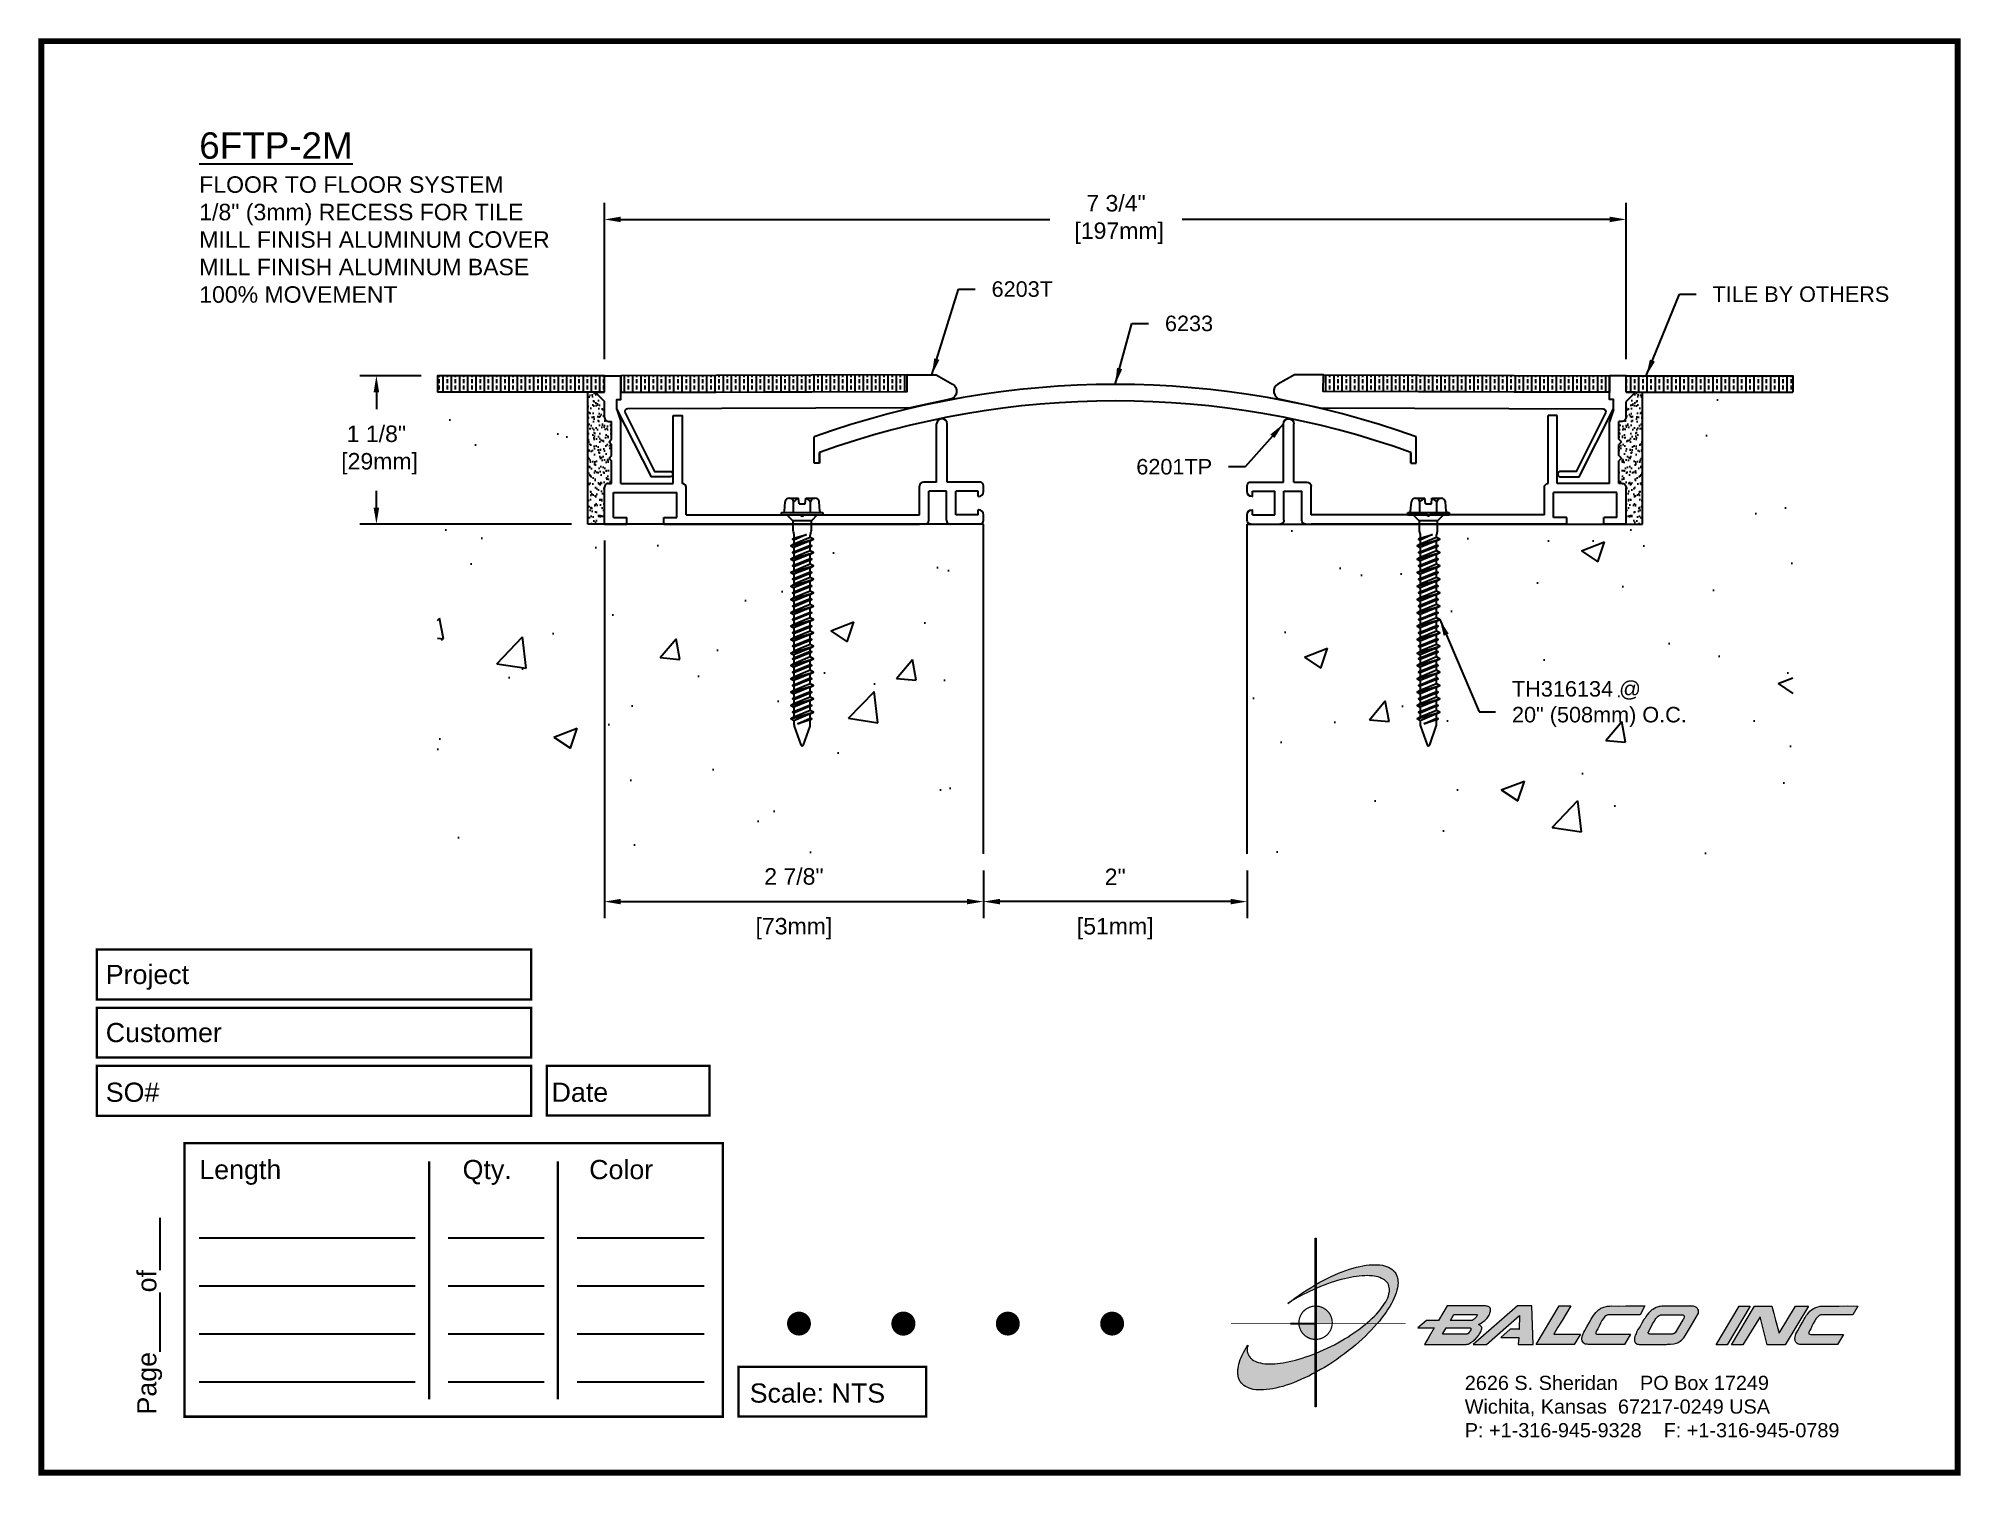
# Paper-space layout 'Layout1' of a CAD drawing. Header units: inches. Extents: x 0 to 10, y 0 to 7.5.
# The model-space entities are those that its viewports show. They can reach past a viewport. Long polylines and large blocks are cut down to what shows.
import ezdxf

# ---------------------------------------------------------------- set-up
doc = ezdxf.new("R2010")
doc.units = ezdxf.units.IN
doc.header["$MEASUREMENT"] = 0
for name, color, linetype in [('Anchors', 4, 'Continuous'), ('Border', 7, 'Continuous'), ('Conditions', 1, 'Continuous'), ('Dimensions', 3, 'Continuous'), ('Metals', 7, 'Continuous'), ('Text', 2, 'Continuous')]:
    doc.layers.add(name, color=color, linetype=linetype)
doc.styles.add('arial', font='arial.ttf')
doc.dimstyles.new('ARIAL', dxfattribs={"dimtxt": 0.125, "dimasz": 0.125, "dimexe": 0.125, "dimexo": 0.125, "dimgap": 0.125, "dimtad": 0, "dimtih": 1, "dimtoh": 1, "dimdec": 4, "dimzin": 0, "dimdsep": 46, "dimlunit": 4, "dimtxsty": 'arial', "dimcen": 0.125, "dimadec": 0, "dimazin": 0, "dimtfac": 1, "dimtdec": 4, "dimtofl": 0, "dimtmove": 0, "dimatfit": 3, "dimfxl": 0, "dimfrac": 2, "dimtolj": 1, "dimtzin": 0, "dimarcsym": 0})

psp = doc.layouts.get("Layout1")

# ---------------------------------------------------------------- texts
at = {"layer": 'Border', "style": 'arial'}
for s, p in [('Project', (0.336, 2.547)), ('Customer', (0.336, 2.244)), ('SO#', (0.336, 1.933)), ('Date', (2.661, 1.933)), ('Length', (0.824, 1.53)), ('Qty.', (2.197, 1.53)), ('Color', (2.857, 1.53)), ('Scale: NTS', (3.694, 0.365))]:
    psp.add_text(s, height=0.1, dxfattribs=at).set_placement(p)
psp.add_text('Page%%u        %%uof%%u       ', height=0.1, rotation=90, dxfattribs=at).set_placement((0.6, 0.303))
at = {"layer": 'Border', "insert": (7.423, 0.505), "char_height": 0.074, "width": 2.3438, "attachment_point": 1, "style": 'arial'}
psp.add_mtext('2626 S. Sheridan    PO Box 17249\\PWichita, Kansas  67217-0249 USA \\PP: +1-316-945-9328    F: +1-316-945-0789', dxfattribs=at)

msp = doc.modelspace()

# ---------------------------------------------------------------- texts
at = {"layer": 'Text', "insert": (22.76734, 14.63736), "char_height": 0.2, "width": 5.4375, "attachment_point": 1, "style": 'arial'}
msp.add_mtext('{\\L6FTP-2M\\P\\H0.625x;\\lFLOOR TO FLOOR SYSTEM\\P1/8" (3mm) RECESS FOR TILE\\PMILL FINISH ALUMINUM COVER\\PMILL FINISH ALUMINUM BASE\\P100% MOVEMENT }', dxfattribs=at)
at = {"layer": 'Text', "char_height": 0.1175, "style": 'arial'}
for s, insert, attachment_point in [('\\A1;6203T', (28.77723, 13.50803), 1), ('\\A1;TILE BY OTHERS', (34.24556, 13.46924), 1), ('\\A1;6233', (30.09228, 13.24762), 1), ('\\A1;6201TP', (30.44986, 12.04157), 9), ('TH316134 @\\P20" (508mm) O.C.', (32.72462, 10.30271), 4)]:
    msp.add_mtext(s, dxfattribs=dict(at, insert=insert, attachment_point=attachment_point))

# ---------------------------------------------------------------- blocks, each defined once
blk = doc.blocks.new('CADlogo')
h = blk.add_hatch(color=256)
h.paths.add_polyline_path([(0.918, 1.81), (0.909, 1.81), (0.909, 1.322), (0.918, 1.327)])
h.paths.add_polyline_path([(0.918, 1.285), (0.909, 1.281), (0.909, 1.1), (0.918, 1.1)])
h.paths.add_polyline_path([(0.918, 0.917), (0.909, 0.917), (0.909, 0.762), (0.909, 0.753), (0.91, 0.753), (0.918, 0.753)])
h.paths.add_polyline_path([(0.918, 1.091), (0.918, 1.1), (0.91, 1.1), (0.909, 1.1), (0.909, 0.917), (0.918, 0.917), (0.918, 0.919), (0.915, 0.919)])
h.paths.add_polyline_path([(0.918, 0.412), (0.909, 0.407), (0.909, 0.049), (0.918, 0.049)])
h.paths.add_polyline_path([(0.918, 0.753), (0.909, 0.753), (0.909, 0.606), (0.918, 0.609)])
h.paths.add_polyline_path([(0.918, 0.609), (0.909, 0.606), (0.909, 0.407), (0.918, 0.412)])
h.paths.add_polyline_path([(0.918, 1.327), (0.909, 1.322), (0.909, 1.281), (0.918, 1.285)])
h = blk.add_hatch(color=175)
h.paths.add_polyline_path([(0.574, 0.51), (0.543, 0.506), (0.514, 0.502), (0.487, 0.499), (0.459, 0.499), (0.432, 0.497), (0.406, 0.499), (0.382, 0.5), (0.36, 0.502), (0.338, 0.508), (0.318, 0.511), (0.298, 0.519), (0.282, 0.526), (0.265, 0.533), (0.252, 0.543), (0.24, 0.553), (0.234, 0.559), (0.229, 0.564), (0.22, 0.577), (0.212, 0.592), (0.205, 0.607), (0.203, 0.616), (0.201, 0.627), (0.199, 0.643), (0.201, 0.66), (0.201, 0.671), (0.205, 0.682), (0.207, 0.694), (0.19, 0.667), (0.176, 0.641), (0.161, 0.616), (0.148, 0.59), (0.137, 0.566), (0.128, 0.543), (0.119, 0.519), (0.113, 0.495), (0.108, 0.473), (0.104, 0.451), (0.103, 0.44), (0.103, 0.429), (0.101, 0.409), (0.103, 0.391), (0.104, 0.38), (0.106, 0.371), (0.11, 0.352), (0.115, 0.336), (0.124, 0.318), (0.13, 0.31), (0.135, 0.301), (0.143, 0.294), (0.15, 0.286), (0.165, 0.274), (0.181, 0.263), (0.199, 0.254), (0.22, 0.244), (0.242, 0.237), (0.263, 0.232), (0.289, 0.228), (0.315, 0.226), (0.342, 0.226), (0.371, 0.226), (0.402, 0.23), (0.434, 0.233), (0.467, 0.239), (0.499, 0.246), (0.534, 0.254), (0.571, 0.263), (0.606, 0.275), (0.644, 0.286), (0.682, 0.301), (0.721, 0.318), (0.759, 0.334), (0.799, 0.352), (0.841, 0.371), (0.882, 0.393), (0.909, 0.407), (0.909, 0.606), (0.884, 0.596), (0.847, 0.583), (0.81, 0.57), (0.774, 0.559), (0.739, 0.548), (0.704, 0.537), (0.671, 0.53), (0.638, 0.522), (0.606, 0.515)])
h.paths.add_polyline_path([(1.18, 0.738), (1.109, 0.698), (1.034, 0.661), (0.957, 0.627), (0.918, 0.609), (0.918, 0.412), (0.924, 0.414), (0.964, 0.438), (1.006, 0.462), (1.05, 0.489), (1.092, 0.517), (1.134, 0.544), (1.174, 0.574), (1.215, 0.603), (1.253, 0.634), (1.291, 0.663), (1.328, 0.694), (1.365, 0.725), (1.399, 0.757), (1.432, 0.788), (1.463, 0.819), (1.494, 0.85), (1.524, 0.883), (1.554, 0.917), (1.44, 0.917), (1.429, 0.908), (1.401, 0.886), (1.374, 0.864), (1.343, 0.842), (1.312, 0.822), (1.28, 0.8), (1.248, 0.778), (1.215, 0.758)])
h.paths.add_polyline_path([(1.769, 1.382), (1.767, 1.393), (1.763, 1.404), (1.758, 1.422), (1.749, 1.441), (1.743, 1.45), (1.738, 1.457), (1.73, 1.464), (1.725, 1.472), (1.709, 1.485), (1.692, 1.496), (1.674, 1.506), (1.654, 1.514), (1.632, 1.521), (1.61, 1.527), (1.584, 1.53), (1.559, 1.532), (1.531, 1.532), (1.502, 1.532), (1.471, 1.53), (1.44, 1.527), (1.407, 1.521), (1.374, 1.514), (1.339, 1.505), (1.304, 1.496), (1.268, 1.485), (1.229, 1.472), (1.191, 1.457), (1.152, 1.442), (1.114, 1.426), (1.074, 1.408), (1.034, 1.388), (0.991, 1.367), (0.951, 1.346), (0.918, 1.327), (0.918, 1.285), (0.926, 1.289), (0.964, 1.305), (1.001, 1.32), (1.037, 1.333), (1.074, 1.346), (1.109, 1.356), (1.143, 1.367), (1.178, 1.378), (1.213, 1.386), (1.246, 1.393), (1.277, 1.4), (1.31, 1.406), (1.339, 1.41), (1.368, 1.413), (1.398, 1.417), (1.425, 1.417), (1.452, 1.419), (1.476, 1.417), (1.502, 1.415), (1.524, 1.413), (1.546, 1.408), (1.566, 1.404), (1.584, 1.397), (1.602, 1.389), (1.617, 1.382), (1.632, 1.373), (1.644, 1.362), (1.65, 1.356), (1.655, 1.351), (1.665, 1.338), (1.672, 1.325), (1.677, 1.309), (1.681, 1.294), (1.683, 1.278), (1.683, 1.261), (1.683, 1.252), (1.681, 1.243), (1.677, 1.225), (1.672, 1.207), (1.665, 1.186), (1.655, 1.166), (1.644, 1.146), (1.632, 1.126), (1.619, 1.106), (1.602, 1.084), (1.586, 1.062), (1.568, 1.04), (1.548, 1.018), (1.527, 0.996), (1.504, 0.974), (1.48, 0.952), (1.456, 0.93), (1.44, 0.917), (1.554, 0.917), (1.579, 0.945), (1.602, 0.976), (1.626, 1.007), (1.648, 1.038), (1.668, 1.067), (1.687, 1.097), (1.703, 1.128), (1.719, 1.155), (1.732, 1.185), (1.743, 1.212), (1.752, 1.239), (1.758, 1.252), (1.762, 1.265), (1.767, 1.291), (1.771, 1.314), (1.771, 1.327), (1.773, 1.338), (1.771, 1.362), (1.771, 1.373)])
h.paths.add_polyline_path([(0.867, 1.296), (0.825, 1.271), (0.781, 1.243), (0.741, 1.214), (0.701, 1.186), (0.66, 1.157), (0.622, 1.128), (0.675, 1.161), (0.732, 1.194), (0.79, 1.225), (0.82, 1.239), (0.851, 1.254), (0.909, 1.281), (0.909, 1.322)])
h = blk.add_hatch(color=256)
h.paths.add_polyline_path([(1.074, 0.991), (1.07, 1.001), (1.065, 1.011), (1.059, 1.021), (1.053, 1.03), (1.046, 1.038), (1.039, 1.047), (1.031, 1.054), (1.022, 1.062), (1.014, 1.068), (1.004, 1.074), (0.995, 1.08), (0.985, 1.085), (0.975, 1.089), (0.964, 1.093), (0.954, 1.096), (0.943, 1.098), (0.932, 1.099), (0.921, 1.1), (0.918, 1.1), (0.918, 0.917), (0.94, 0.917), (1.086, 0.917), (1.087, 0.927), (1.086, 0.938), (1.085, 0.949), (1.083, 0.96), (1.081, 0.97), (1.078, 0.981)])
h.paths.add_polyline_path([(0.909, 0.917), (0.739, 0.917), (0.74, 0.91), (0.741, 0.899), (0.743, 0.888), (0.746, 0.878), (0.75, 0.867), (0.754, 0.857), (0.758, 0.847), (0.764, 0.837), (0.77, 0.828), (0.776, 0.819), (0.783, 0.811), (0.791, 0.803), (0.799, 0.795), (0.808, 0.788), (0.817, 0.782), (0.826, 0.776), (0.836, 0.771), (0.846, 0.766), (0.856, 0.762), (0.867, 0.759), (0.877, 0.757), (0.888, 0.755), (0.899, 0.753), (0.909, 0.753)])
h.paths.add_polyline_path([(0.918, 1.1), (0.91, 1.1), (0.909, 1.1), (0.909, 0.917), (0.918, 0.917)])
h = blk.add_hatch(color=256)
h.paths.add_polyline_path([(2.148, 0.874), (2.098, 0.784), (2.049, 0.7), (2.484, 0.7), (2.491, 0.702), (2.501, 0.703), (2.508, 0.705), (2.512, 0.707), (2.517, 0.711), (2.532, 0.72), (2.546, 0.729), (2.554, 0.735), (2.563, 0.74), (2.572, 0.747), (2.581, 0.757), (2.59, 0.768), (2.599, 0.777), (2.616, 0.799), (2.623, 0.811), (2.63, 0.822), (2.636, 0.833), (2.641, 0.844), (2.645, 0.855), (2.647, 0.864), (2.647, 0.879), (2.645, 0.883), (2.641, 0.886), (2.638, 0.892), (2.629, 0.899), (2.619, 0.905), (2.612, 0.91), (2.64, 0.921), (2.658, 0.936), (2.669, 0.943), (2.678, 0.95), (2.694, 0.967), (2.702, 0.976), (2.709, 0.985), (2.716, 0.994), (2.722, 1.005), (2.727, 1.014), (2.731, 1.025), (2.735, 1.038), (2.736, 1.049), (2.738, 1.062), (2.738, 1.073), (2.733, 1.082), (2.727, 1.088), (2.72, 1.093), (2.713, 1.097), (2.704, 1.099), (2.694, 1.1), (2.685, 1.102), (2.674, 1.102), (2.285, 1.102), (2.195, 0.952), (2.069, 0.952), (1.981, 0.874)])
h.paths.add_polyline_path([(2.274, 0.874), (2.53, 0.874), (2.534, 0.865), (2.532, 0.852), (2.524, 0.841), (2.515, 0.828), (2.505, 0.815), (2.493, 0.81), (2.49, 0.808), (2.235, 0.808)], flags=16)
h.paths.add_polyline_path([(2.321, 0.952), (2.356, 1.014), (2.587, 1.014), (2.592, 1.014), (2.597, 1.014), (2.597, 1.003), (2.59, 0.991), (2.583, 0.98), (2.569, 0.966), (2.555, 0.958), (2.546, 0.952), (2.535, 0.952)], flags=16)
h.paths.add_polyline_path([(3.04, 1.002), (3.036, 0.859), (2.941, 0.859), (2.844, 0.773), (3.031, 0.773), (3.027, 0.7), (3.181, 0.7), (3.168, 1.102), (3.02, 1.102), (2.557, 0.7), (2.694, 0.7)])
h.paths.add_polyline_path([(3.214, 0.7), (3.611, 0.7), (3.675, 0.808), (3.397, 0.808), (3.441, 0.881), (3.483, 0.952), (3.574, 1.102), (3.454, 1.102)])
h.paths.add_polyline_path([(3.788, 0.965), (3.766, 0.927), (3.743, 0.885), (3.721, 0.846), (3.71, 0.83), (3.702, 0.811), (3.697, 0.795), (3.693, 0.778), (3.691, 0.769), (3.691, 0.76), (3.691, 0.749), (3.693, 0.74), (3.7, 0.727), (3.708, 0.716), (3.711, 0.714), (3.724, 0.705), (3.733, 0.702), (3.744, 0.702), (3.757, 0.7), (3.774, 0.7), (4.134, 0.7), (4.196, 0.808), (3.854, 0.808), (3.841, 0.808), (3.833, 0.816), (3.836, 0.826), (3.843, 0.841), (3.856, 0.864), (3.869, 0.892), (3.883, 0.921), (3.898, 0.949), (3.914, 0.972), (3.924, 0.983), (3.931, 0.992), (3.943, 1.002), (3.954, 1.008), (3.969, 1.011), (4.297, 1.011), (4.346, 1.102), (4.238, 1.102), (4.15, 1.102), (4.075, 1.1), (3.997, 1.102), (3.982, 1.1), (3.968, 1.1), (3.955, 1.099), (3.942, 1.097), (3.92, 1.089), (3.9, 1.082), (3.889, 1.078), (3.88, 1.073), (3.863, 1.062), (3.849, 1.049), (3.834, 1.035), (3.821, 1.018), (3.81, 1.002), (3.799, 0.983)])
h.paths.add_polyline_path([(4.509, 1.097), (4.496, 1.095), (4.485, 1.093), (4.476, 1.089), (4.465, 1.086), (4.447, 1.077), (4.43, 1.066), (4.421, 1.06), (4.414, 1.055), (4.399, 1.04), (4.386, 1.025), (4.372, 1.011), (4.361, 0.994), (4.35, 0.976), (4.337, 0.96), (4.317, 0.923), (4.297, 0.888), (4.275, 0.855), (4.26, 0.828), (4.255, 0.813), (4.247, 0.799), (4.244, 0.784), (4.242, 0.777), (4.24, 0.769), (4.238, 0.753), (4.238, 0.735), (4.246, 0.722), (4.251, 0.714), (4.253, 0.713), (4.257, 0.711), (4.262, 0.705), (4.269, 0.703), (4.278, 0.702), (4.289, 0.7), (4.564, 0.7), (4.571, 0.7), (4.584, 0.702), (4.613, 0.703), (4.648, 0.707), (4.664, 0.709), (4.677, 0.713), (4.686, 0.716), (4.694, 0.722), (4.705, 0.727), (4.717, 0.735), (4.73, 0.744), (4.741, 0.755), (4.752, 0.769), (4.781, 0.815), (4.833, 0.903), (4.906, 1.025), (4.908, 1.035), (4.908, 1.046), (4.906, 1.051), (4.906, 1.057), (4.9, 1.069), (4.893, 1.08), (4.889, 1.082), (4.888, 1.086), (4.88, 1.089), (4.873, 1.093), (4.866, 1.097), (4.856, 1.1), (4.846, 1.1), (4.844, 1.1), (4.73, 1.1), (4.626, 1.1), (4.58, 1.1), (4.542, 1.099), (4.524, 1.099)])
h.paths.add_polyline_path([(4.527, 1.011), (4.54, 1.011), (4.745, 1.011), (4.752, 1.003), (4.758, 0.998), (4.758, 0.985), (4.756, 0.98), (4.754, 0.974), (4.749, 0.965), (4.743, 0.956), (4.734, 0.941), (4.663, 0.821), (4.648, 0.812), (4.639, 0.81), (4.633, 0.808), (4.622, 0.808), (4.61, 0.808), (4.416, 0.808), (4.398, 0.808), (4.39, 0.813), (4.387, 0.813), (4.385, 0.819), (4.378, 0.825), (4.385, 0.832), (4.408, 0.877), (4.428, 0.914), (4.447, 0.945), (4.454, 0.96), (4.461, 0.971), (4.474, 0.986), (4.487, 0.996), (4.496, 1.002), (4.508, 1.009), (4.516, 1.009)], flags=16)
h.paths.add_polyline_path([(5.089, 0.698), (5.206, 0.698), (5.445, 1.1), (5.33, 1.099)])
h.paths.add_polyline_path([(5.489, 1.099), (5.252, 0.698), (5.37, 0.698), (5.548, 0.987), (5.621, 0.698), (5.811, 0.698), (6.055, 1.099), (5.919, 1.1), (5.749, 0.817), (5.709, 0.954), (5.691, 1.024), (5.672, 1.099)])
h.paths.add_polyline_path([(6.086, 1.06), (6.069, 1.047), (6.056, 1.035), (6.044, 1.018), (6.031, 1.002), (6.02, 0.983), (6.009, 0.965), (5.987, 0.925), (5.965, 0.885), (5.941, 0.846), (5.932, 0.828), (5.923, 0.811), (5.917, 0.795), (5.914, 0.778), (5.912, 0.769), (5.912, 0.758), (5.914, 0.749), (5.916, 0.738), (5.921, 0.725), (5.928, 0.716), (5.936, 0.709), (5.945, 0.705), (5.954, 0.702), (5.965, 0.7), (5.98, 0.7), (5.994, 0.7), (6.355, 0.7), (6.419, 0.806), (6.073, 0.806), (6.056, 0.811), (6.056, 0.821), (6.056, 0.826), (6.064, 0.841), (6.077, 0.864), (6.089, 0.892), (6.104, 0.919), (6.119, 0.947), (6.135, 0.972), (6.144, 0.983), (6.153, 0.992), (6.163, 1), (6.166, 1.003), (6.172, 1.005), (6.178, 1.008), (6.19, 1.011), (6.517, 1.011), (6.569, 1.1), (6.459, 1.102), (6.373, 1.1), (6.296, 1.1), (6.217, 1.1), (6.203, 1.1), (6.19, 1.099), (6.175, 1.099), (6.164, 1.095), (6.141, 1.089), (6.12, 1.082), (6.111, 1.077), (6.102, 1.073)])
blk.add_hatch(color=256).paths.add_polyline_path([(0.918, 0.609), (0.909, 0.606), (0.909, 0.407), (0.918, 0.412)])
for q in [(0.65, 0.917), (0.909, 0.648)]:
    blk.add_line((0.909, 0.917), q)
at = {"color": 7, "lineweight": 0}
for points in [[(0.909, 1.81), (0.918, 1.81), (0.918, 0.049), (0.909, 0.049), (0.909, 1.81)], [(2.738, 1.073), (2.733, 1.082), (2.727, 1.088), (2.72, 1.093), (2.713, 1.097), (2.704, 1.099), (2.694, 1.1), (2.685, 1.102), (2.674, 1.102), (2.285, 1.102), (2.195, 0.952), (2.069, 0.952), (1.981, 0.874), (2.148, 0.874), (2.098, 0.784), (2.049, 0.7), (2.484, 0.7), (2.491, 0.702), (2.501, 0.703), (2.508, 0.705), (2.512, 0.707), (2.517, 0.711), (2.532, 0.72), (2.546, 0.729), (2.554, 0.735), (2.563, 0.74), (2.572, 0.747), (2.581, 0.757), (2.59, 0.768), (2.599, 0.777), (2.616, 0.799), (2.623, 0.811), (2.63, 0.822), (2.636, 0.833), (2.641, 0.844), (2.645, 0.855), (2.647, 0.864), (2.647, 0.874), (2.647, 0.879), (2.645, 0.883), (2.641, 0.886), (2.638, 0.892), (2.629, 0.899), (2.619, 0.905), (2.612, 0.91), (2.64, 0.921), (2.658, 0.936), (2.669, 0.943), (2.678, 0.95), (2.694, 0.967), (2.702, 0.976), (2.709, 0.985), (2.716, 0.994), (2.722, 1.005), (2.727, 1.014), (2.731, 1.025), (2.735, 1.038), (2.736, 1.049), (2.738, 1.062), (2.738, 1.073), (2.738, 1.073)], [(2.587, 0.985), (2.583, 0.98), (2.572, 0.969), (2.565, 0.963), (2.555, 0.958), (2.546, 0.952), (2.535, 0.952), (2.321, 0.952), (2.356, 1.014), (2.587, 1.014), (2.592, 1.014), (2.594, 1.014), (2.596, 1.013), (2.597, 1.011), (2.597, 1.005), (2.596, 1), (2.59, 0.991), (2.587, 0.985), (2.587, 0.985)], [(3.027, 0.7), (3.181, 0.7), (3.168, 1.102), (3.02, 1.102), (2.557, 0.7), (2.694, 0.7), (3.04, 1.002), (3.036, 0.859), (3.038, 0.859), (2.941, 0.859), (2.844, 0.773), (3.031, 0.773), (3.027, 0.7), (3.027, 0.7)], [(3.214, 0.7), (3.454, 1.102), (3.574, 1.102), (3.483, 0.952), (3.441, 0.881), (3.397, 0.808), (3.675, 0.808), (3.611, 0.7), (3.214, 0.7), (3.214, 0.7)], [(3.969, 1.011), (3.96, 1.009), (3.955, 1.007), (3.949, 1.005), (3.946, 1.003), (3.94, 1), (3.931, 0.992), (3.924, 0.983), (3.914, 0.972), (3.898, 0.949), (3.883, 0.921), (3.869, 0.892), (3.856, 0.864), (3.843, 0.841), (3.836, 0.826), (3.834, 0.821), (3.834, 0.817), (3.836, 0.813), (3.839, 0.81), (3.847, 0.808), (3.854, 0.808), (4.196, 0.808), (4.134, 0.7), (3.774, 0.7), (3.757, 0.7), (3.744, 0.702), (3.733, 0.702), (3.724, 0.705), (3.715, 0.711), (3.711, 0.713), (3.708, 0.716), (3.7, 0.727), (3.693, 0.74), (3.691, 0.749), (3.691, 0.76), (3.691, 0.769), (3.693, 0.778), (3.697, 0.795), (3.702, 0.811), (3.71, 0.83), (3.721, 0.846), (3.743, 0.885), (3.766, 0.927), (3.788, 0.965), (3.799, 0.983), (3.81, 1.002), (3.821, 1.018), (3.834, 1.035), (3.849, 1.049), (3.863, 1.062), (3.88, 1.073), (3.889, 1.078), (3.9, 1.082), (3.92, 1.089), (3.942, 1.097), (3.955, 1.099), (3.968, 1.1), (3.982, 1.1), (3.997, 1.102), (4.075, 1.1), (4.15, 1.102), (4.238, 1.102), (4.346, 1.102), (4.297, 1.011), (3.969, 1.011), (3.969, 1.011)], [(4.846, 1.1), (4.844, 1.1), (4.73, 1.1), (4.626, 1.1), (4.58, 1.1), (4.542, 1.099), (4.524, 1.099), (4.509, 1.097), (4.496, 1.095), (4.485, 1.093), (4.476, 1.089), (4.465, 1.086), (4.447, 1.077), (4.43, 1.066), (4.421, 1.06), (4.414, 1.055), (4.399, 1.04), (4.386, 1.025), (4.372, 1.011), (4.361, 0.994), (4.35, 0.976), (4.337, 0.96), (4.317, 0.923), (4.297, 0.888), (4.275, 0.855), (4.26, 0.828), (4.255, 0.813), (4.247, 0.799), (4.244, 0.784), (4.242, 0.777), (4.24, 0.769), (4.238, 0.753), (4.238, 0.735), (4.246, 0.722), (4.251, 0.714), (4.253, 0.713), (4.257, 0.711), (4.262, 0.705), (4.269, 0.703), (4.278, 0.702), (4.289, 0.7), (4.564, 0.7), (4.571, 0.7), (4.584, 0.702), (4.613, 0.703), (4.648, 0.707), (4.664, 0.709), (4.677, 0.713), (4.686, 0.716), (4.694, 0.722), (4.705, 0.727), (4.717, 0.735), (4.73, 0.744), (4.741, 0.755), (4.752, 0.769), (4.781, 0.815), (4.833, 0.903), (4.906, 1.025), (4.908, 1.035), (4.908, 1.046), (4.906, 1.051), (4.906, 1.057), (4.9, 1.069), (4.897, 1.075), (4.893, 1.08), (4.889, 1.082), (4.888, 1.086), (4.88, 1.089), (4.873, 1.093), (4.866, 1.097), (4.856, 1.1), (4.846, 1.1), (4.846, 1.1)], [(4.734, 0.941), (4.663, 0.821), (4.653, 0.815), (4.646, 0.811), (4.639, 0.81), (4.633, 0.808), (4.622, 0.808), (4.61, 0.808), (4.416, 0.808), (4.403, 0.808), (4.396, 0.81), (4.39, 0.813), (4.388, 0.813), (4.386, 0.815), (4.385, 0.819), (4.383, 0.821), (4.383, 0.826), (4.383, 0.83), (4.385, 0.832), (4.408, 0.877), (4.428, 0.914), (4.447, 0.945), (4.454, 0.96), (4.461, 0.971), (4.471, 0.982), (4.478, 0.989), (4.487, 0.996), (4.496, 1.002), (4.505, 1.007), (4.511, 1.009), (4.516, 1.009), (4.527, 1.011), (4.54, 1.011), (4.743, 1.011), (4.749, 1.007), (4.752, 1.003), (4.756, 1), (4.758, 0.994), (4.758, 0.985), (4.756, 0.98), (4.754, 0.974), (4.749, 0.965), (4.743, 0.956), (4.734, 0.941), (4.734, 0.941)], [(5.089, 0.698), (5.33, 1.099), (5.445, 1.1), (5.206, 0.698), (5.091, 0.698), (5.089, 0.698), (5.089, 0.698)], [(5.811, 0.698), (5.621, 0.698), (5.548, 0.987), (5.37, 0.698), (5.252, 0.698), (5.489, 1.099), (5.672, 1.099), (5.691, 1.024), (5.709, 0.954), (5.749, 0.817), (5.919, 1.1), (6.055, 1.099), (5.811, 0.698), (5.811, 0.698)], [(6.19, 1.011), (6.181, 1.009), (6.175, 1.007), (6.172, 1.005), (6.166, 1.003), (6.163, 1), (6.153, 0.992), (6.144, 0.983), (6.135, 0.972), (6.119, 0.947), (6.104, 0.919), (6.089, 0.892), (6.077, 0.864), (6.064, 0.841), (6.056, 0.826), (6.056, 0.821), (6.056, 0.815), (6.058, 0.811), (6.062, 0.81), (6.067, 0.808), (6.077, 0.806), (6.419, 0.806), (6.355, 0.7), (5.994, 0.7), (5.98, 0.7), (5.965, 0.7), (5.954, 0.702), (5.945, 0.705), (5.936, 0.709), (5.932, 0.713), (5.928, 0.716), (5.921, 0.725), (5.916, 0.738), (5.914, 0.749), (5.912, 0.758), (5.912, 0.769), (5.914, 0.778), (5.917, 0.795), (5.923, 0.811), (5.932, 0.828), (5.941, 0.846), (5.965, 0.885), (5.987, 0.925), (6.009, 0.965), (6.02, 0.983), (6.031, 1.002), (6.044, 1.018), (6.056, 1.035), (6.069, 1.047), (6.086, 1.06), (6.102, 1.073), (6.111, 1.077), (6.12, 1.082), (6.141, 1.089), (6.164, 1.095), (6.175, 1.099), (6.19, 1.099), (6.203, 1.1), (6.217, 1.1), (6.296, 1.1), (6.373, 1.1), (6.459, 1.102), (6.569, 1.1), (6.517, 1.011), (6.19, 1.011), (6.19, 1.011)], [(2.484, 0.808), (2.235, 0.808), (2.274, 0.874), (2.524, 0.874), (2.53, 0.872), (2.532, 0.87), (2.533, 0.866), (2.533, 0.863), (2.532, 0.852), (2.524, 0.841), (2.515, 0.828), (2.506, 0.817), (2.501, 0.813), (2.493, 0.81), (2.49, 0.808), (2.486, 0.808), (2.484, 0.808), (2.484, 0.808)]]:
    blk.add_lwpolyline(points, dxfattribs=at)
at = {"color": 175, "lineweight": 0}
blk.add_lwpolyline([(1.758, 1.422), (1.763, 1.404), (1.767, 1.393), (1.769, 1.382), (1.771, 1.373), (1.771, 1.362), (1.773, 1.338), (1.771, 1.327), (1.771, 1.314), (1.767, 1.291), (1.762, 1.265), (1.758, 1.252), (1.752, 1.239), (1.743, 1.212), (1.732, 1.185), (1.719, 1.155), (1.703, 1.128), (1.687, 1.097), (1.668, 1.067), (1.648, 1.038), (1.626, 1.007), (1.602, 0.976), (1.579, 0.945), (1.551, 0.914), (1.524, 0.883), (1.494, 0.85), (1.463, 0.819), (1.432, 0.788), (1.399, 0.757), (1.365, 0.725), (1.328, 0.694), (1.291, 0.663), (1.253, 0.634), (1.215, 0.603), (1.174, 0.574), (1.134, 0.544), (1.092, 0.517), (1.05, 0.489), (1.006, 0.462), (0.964, 0.438), (0.924, 0.414), (0.882, 0.393), (0.841, 0.371), (0.799, 0.352), (0.759, 0.334), (0.721, 0.318), (0.682, 0.301), (0.644, 0.286), (0.606, 0.275), (0.571, 0.263), (0.534, 0.254), (0.499, 0.246), (0.467, 0.239), (0.434, 0.233), (0.402, 0.23), (0.371, 0.226), (0.342, 0.226), (0.315, 0.226), (0.289, 0.228), (0.263, 0.232), (0.242, 0.237), (0.22, 0.244), (0.199, 0.254), (0.181, 0.263), (0.165, 0.274), (0.15, 0.286), (0.143, 0.294), (0.135, 0.301), (0.13, 0.31), (0.124, 0.318), (0.115, 0.336), (0.11, 0.352), (0.106, 0.371), (0.104, 0.38), (0.103, 0.391), (0.101, 0.409), (0.103, 0.429), (0.103, 0.44), (0.104, 0.451), (0.108, 0.473), (0.113, 0.495), (0.119, 0.519), (0.128, 0.543), (0.137, 0.566), (0.148, 0.59), (0.161, 0.616), (0.176, 0.641), (0.19, 0.667), (0.207, 0.694), (0.205, 0.682), (0.201, 0.671), (0.201, 0.66), (0.199, 0.649), (0.199, 0.638), (0.201, 0.627), (0.203, 0.616), (0.205, 0.607), (0.212, 0.592), (0.22, 0.577), (0.229, 0.564), (0.234, 0.559), (0.24, 0.553), (0.252, 0.543), (0.265, 0.533), (0.282, 0.526), (0.298, 0.519), (0.318, 0.511), (0.338, 0.508), (0.36, 0.502), (0.382, 0.5), (0.406, 0.499), (0.432, 0.497), (0.459, 0.499), (0.487, 0.499), (0.514, 0.502), (0.543, 0.506), (0.574, 0.51), (0.606, 0.515), (0.638, 0.522), (0.671, 0.53), (0.704, 0.537), (0.739, 0.548), (0.774, 0.559), (0.81, 0.57), (0.847, 0.583), (0.884, 0.596), (0.92, 0.61), (0.957, 0.627), (1.034, 0.661), (1.109, 0.698), (1.18, 0.738), (1.215, 0.758), (1.248, 0.778), (1.28, 0.8), (1.312, 0.822), (1.343, 0.842), (1.374, 0.864), (1.401, 0.886), (1.429, 0.908), (1.456, 0.93), (1.48, 0.952), (1.504, 0.974), (1.527, 0.996), (1.548, 1.018), (1.568, 1.04), (1.586, 1.062), (1.602, 1.084), (1.619, 1.106), (1.632, 1.126), (1.644, 1.146), (1.655, 1.166), (1.665, 1.186), (1.672, 1.207), (1.677, 1.225), (1.681, 1.243), (1.683, 1.252), (1.683, 1.261), (1.683, 1.278), (1.681, 1.294), (1.677, 1.309), (1.672, 1.325), (1.665, 1.338), (1.655, 1.351), (1.65, 1.356), (1.644, 1.362), (1.632, 1.373), (1.617, 1.382), (1.602, 1.389), (1.584, 1.397), (1.566, 1.404), (1.546, 1.408), (1.524, 1.413), (1.502, 1.415), (1.476, 1.417), (1.452, 1.419), (1.425, 1.417), (1.398, 1.417), (1.368, 1.413), (1.339, 1.41), (1.31, 1.406), (1.277, 1.4), (1.246, 1.393), (1.213, 1.386), (1.178, 1.378), (1.143, 1.367), (1.109, 1.356), (1.074, 1.346), (1.037, 1.333), (1.001, 1.32), (0.964, 1.305), (0.926, 1.289), (0.851, 1.254), (0.82, 1.239), (0.79, 1.225), (0.732, 1.194), (0.675, 1.161), (0.622, 1.128), (0.66, 1.157), (0.701, 1.186), (0.741, 1.214), (0.781, 1.243), (0.825, 1.271), (0.867, 1.296), (0.909, 1.322), (0.951, 1.346), (0.991, 1.367), (1.034, 1.388), (1.074, 1.408), (1.114, 1.426), (1.152, 1.442), (1.191, 1.457), (1.229, 1.472), (1.268, 1.485), (1.304, 1.496), (1.339, 1.505), (1.374, 1.514), (1.407, 1.521), (1.44, 1.527), (1.471, 1.53), (1.502, 1.532), (1.531, 1.532), (1.559, 1.532), (1.584, 1.53), (1.61, 1.527), (1.632, 1.521), (1.654, 1.514), (1.674, 1.506), (1.692, 1.496), (1.709, 1.485), (1.725, 1.472), (1.73, 1.464), (1.738, 1.457), (1.743, 1.45), (1.749, 1.441), (1.758, 1.422), (1.758, 1.422)], dxfattribs=at)
at = {"color": 7, "lineweight": 0, "const_width": 0.0128}
blk.add_lwpolyline([(1.087, 0.927), (1.086, 0.938), (1.085, 0.949), (1.083, 0.96), (1.081, 0.97), (1.078, 0.981), (1.074, 0.991), (1.07, 1.001), (1.065, 1.011), (1.059, 1.021), (1.053, 1.03), (1.046, 1.038), (1.039, 1.047), (1.031, 1.054), (1.022, 1.062), (1.014, 1.068), (1.004, 1.074), (0.995, 1.08), (0.985, 1.085), (0.975, 1.089), (0.964, 1.093), (0.954, 1.096), (0.943, 1.098), (0.932, 1.099), (0.921, 1.1), (0.91, 1.1), (0.899, 1.1), (0.888, 1.099), (0.877, 1.097), (0.867, 1.094), (0.856, 1.091), (0.846, 1.087), (0.836, 1.082), (0.826, 1.077), (0.817, 1.071), (0.808, 1.065), (0.799, 1.058), (0.791, 1.05), (0.783, 1.043), (0.776, 1.034), (0.77, 1.025), (0.764, 1.016), (0.758, 1.006), (0.754, 0.996), (0.75, 0.986), (0.746, 0.976), (0.743, 0.965), (0.741, 0.954), (0.74, 0.943), (0.739, 0.932), (0.739, 0.921), (0.74, 0.91), (0.741, 0.899), (0.743, 0.888), (0.746, 0.878), (0.75, 0.867), (0.754, 0.857), (0.758, 0.847), (0.764, 0.837), (0.77, 0.828), (0.776, 0.819), (0.783, 0.811), (0.791, 0.803), (0.799, 0.795), (0.808, 0.788), (0.817, 0.782), (0.826, 0.776), (0.836, 0.771), (0.846, 0.766), (0.856, 0.762), (0.867, 0.759), (0.877, 0.757), (0.888, 0.755), (0.899, 0.753), (0.91, 0.753), (0.921, 0.753), (0.932, 0.754), (0.943, 0.756), (0.954, 0.758), (0.964, 0.761), (0.975, 0.764), (0.985, 0.769), (0.995, 0.773), (1.004, 0.779), (1.014, 0.785), (1.022, 0.792), (1.031, 0.799), (1.039, 0.807), (1.046, 0.815), (1.053, 0.824), (1.059, 0.833), (1.065, 0.842), (1.07, 0.852), (1.074, 0.862), (1.078, 0.872), (1.081, 0.883), (1.083, 0.894), (1.085, 0.905), (1.086, 0.916), (1.087, 0.927)], dxfattribs=at)
at = {"color": 7, "lineweight": 0}
blk.add_lwpolyline([(1.853, 0.917, 0.0091, 0.0091, 0), (0.029, 0.917, 0.00366, 0.00366, 0), (0.029, 0.917, 0.00366, 0.00366, 0)], format="xyseb", dxfattribs=at)
blk = doc.blocks.new('ACADlogo')
blk.add_blockref('CADlogo', (-0.011, 7.152))
blk = doc.blocks.new('6233')
for p, q in [((10.342, 10.801), (10.342, 11)), ((14.908, 10.801), (14.908, 11)), ((10.382, 10.801), (10.342, 10.801)), ((10.382, 10.801), (10.382, 10.881)), ((10.382, 10.881), (10.382, 10.801)), ((14.868, 10.801), (14.868, 10.881)), ((14.868, 10.881), (14.868, 10.801)), ((14.868, 10.801), (14.908, 10.801))]:
    blk.add_line(p, q)
for radius, start, end in [(6.75, 70.2314, 109.7686), (6.625, 70.2105, 109.7895)]:
    blk.add_arc((12.625, 4.647), radius, start, end)
blk = doc.blocks.new('6201TP')
for p, q in [((8.171, 7.616), (8.296, 7.616)), ((8.171, 7.491), (8.171, 7.616)), ((8.296, 7.436), (8.296, 7.616)), ((8.101, 7.491), (8.171, 7.491)), ((8.101, 7.491), (8.171, 7.421)), ((8.266, 7.361), (8.266, 7.436)), ((8.266, 7.436), (8.296, 7.436)), ((8.171, 7.302), (8.171, 7.421)), ((8.266, 7.361), (8.296, 7.271)), ((8.693, 7.316), (8.763, 7.316)), ((8.693, 6.801), (8.693, 7.316)), ((8.763, 6.801), (8.763, 7.316)), ((8.202, 7.271), (8.226, 7.271)), ((8.226, 7.136), (8.226, 7.271)), ((8.296, 6.801), (8.296, 7.271)), ((10.691, 6.811), (10.691, 7.251)), ((10.771, 6.811), (10.771, 7.251)), ((8.206, 7.116), (8.226, 7.136)), ((8.206, 7.116), (8.226, 7.096)), ((8.206, 6.991), (8.226, 7.011)), ((8.226, 7.011), (8.226, 7.096)), ((8.206, 6.991), (8.226, 6.971)), ((8.226, 6.801), (8.226, 6.971)), ((8.171, 6.491), (8.171, 6.77)), ((8.202, 6.801), (8.226, 6.801)), ((8.241, 6.731), (8.721, 6.731)), ((8.241, 6.541), (8.241, 6.731)), ((8.296, 6.801), (8.693, 6.801)), ((8.721, 6.541), (8.721, 6.731)), ((8.791, 6.561), (8.791, 6.77)), ((10.561, 6.561), (10.561, 6.78)), ((10.691, 6.811), (10.592, 6.811)), ((10.631, 6.522), (10.631, 6.741)), ((10.766, 6.741), (10.631, 6.741)), ((10.766, 6.522), (10.766, 6.741)), ((11.016, 6.811), (10.771, 6.811)), ((11.006, 6.741), (10.836, 6.741)), ((10.836, 6.561), (10.836, 6.741)), ((11.006, 6.701), (11.006, 6.741)), ((11.046, 6.739), (11.046, 6.781)), ((8.791, 6.561), (9.661, 6.561)), ((9.681, 6.561), (10.561, 6.561)), ((11.006, 6.561), (10.836, 6.561)), ((11.008, 6.701), (11.006, 6.701)), ((11.008, 6.601), (11.006, 6.601)), ((11.006, 6.561), (11.006, 6.601)), ((11.046, 6.521), (11.046, 6.563)), ((8.171, 6.491), (8.341, 6.491)), ((8.241, 6.541), (8.341, 6.541)), ((8.341, 6.491), (8.341, 6.541)), ((8.621, 6.491), (8.621, 6.541)), ((8.621, 6.541), (8.721, 6.541)), ((8.621, 6.491), (8.791, 6.491)), ((8.791, 6.491), (10.561, 6.491)), ((10.6, 6.491), (10.561, 6.491)), ((11.016, 6.491), (10.797, 6.491))]:
    blk.add_line(p, q)
for centre, radius, start, end in [((8.202, 7.302), 0.031, 180, 270), ((10.731, 7.251), 0.04, 0, 180), ((8.202, 6.77), 0.031, 90, 180), ((8.76, 6.77), 0.031, 0, 84.4725), ((10.592, 6.78), 0.031, 90, 180), ((11.008, 6.739), 0.038, 270, 0), ((11.016, 6.781), 0.03, 0, 90), ((9.671, 6.561), 0.01, 180, 360), ((11.008, 6.563), 0.038, 360, 90), ((10.6, 6.522), 0.031, 270, 0), ((10.797, 6.522), 0.031, 180, 270), ((11.016, 6.521), 0.03, 270, 360)]:
    blk.add_arc(centre, radius, start, end)
blk = doc.blocks.new('*D5')
at = {"layer": 'Defpoints', "color": 0}
for p in [(28.715, 9.167), (30.715, 9.167), (28.715, 8.805)]:
    blk.add_point(p, dxfattribs=at)
at = {"layer": 'Dimensions', "color": 0, "lineweight": -2}
for p, q in [((28.715, 9.042), (28.715, 8.68)), ((30.715, 9.042), (30.715, 8.68)), ((30.59, 8.805), (28.84, 8.805))]:
    blk.add_line(p, q, dxfattribs=at)
at = {"layer": 'Dimensions', "color": 0}
for points in [[(28.84, 8.826), (28.84, 8.784), (28.715, 8.805)], [(30.59, 8.826), (30.59, 8.784), (30.715, 8.805)]]:
    blk.add_solid(points, dxfattribs=at)
at = {"layer": 'Dimensions', "color": 0, "char_height": 0.125, "attachment_point": 5, "style": 'arial'}
for s, insert in [('\\A1;2"', (29.715, 8.993)), ('\\A1;[51mm]', (29.715, 8.6))]:
    blk.add_mtext(s, dxfattribs=dict(at, insert=insert))
blk = doc.blocks.new('*D6')
at = {"layer": 'Defpoints', "color": 0}
for p in [(25.84, 11.667), (28.715, 9.167), (28.715, 8.805)]:
    blk.add_point(p, dxfattribs=at)
at = {"layer": 'Dimensions', "color": 0, "lineweight": -2}
for p, q in [((25.84, 11.542), (25.84, 8.68)), ((28.715, 9.042), (28.715, 8.68)), ((25.965, 8.805), (28.59, 8.805))]:
    blk.add_line(p, q, dxfattribs=at)
at = {"layer": 'Dimensions', "color": 0}
for points in [[(25.965, 8.826), (25.965, 8.784), (25.84, 8.805)], [(28.59, 8.826), (28.59, 8.784), (28.715, 8.805)]]:
    blk.add_solid(points, dxfattribs=at)
at = {"layer": 'Dimensions', "color": 0, "char_height": 0.125, "attachment_point": 5, "style": 'arial'}
for s, insert in [('\\A1;2 7/8"', (27.278, 8.995)), ('\\A1;[73mm]', (27.278, 8.6))]:
    blk.add_mtext(s, dxfattribs=dict(at, insert=insert))
blk = doc.blocks.new('*D7')
at = {"layer": 'Defpoints', "color": 0}
for p in [(24.111, 12.792), (24.575, 12.792), (25.715, 11.667)]:
    blk.add_point(p, dxfattribs=at)
at = {"layer": 'Dimensions', "color": 0, "lineweight": -2}
for p, q in [((24.45, 12.792), (23.986, 12.792)), ((24.111, 12.667), (24.111, 12.539)), ((24.111, 11.792), (24.111, 11.919)), ((25.59, 11.667), (23.986, 11.667))]:
    blk.add_line(p, q, dxfattribs=at)
at = {"layer": 'Dimensions', "color": 0}
for points in [[(24.09, 12.667), (24.132, 12.667), (24.111, 12.792)], [(24.09, 11.792), (24.132, 11.792), (24.111, 11.667)]]:
    blk.add_solid(points, dxfattribs=at)
at = {"layer": 'Dimensions', "color": 0, "insert": (24.111, 12.229), "char_height": 0.125, "attachment_point": 5, "style": 'arial'}
blk.add_mtext('\\A1;1 1/8"\\P [29mm]', dxfattribs=at)
blk = doc.blocks.new('*D8')
at = {"layer": 'Defpoints', "color": 0}
for p in [(25.84, 13.977), (25.84, 12.792), (33.59, 12.792)]:
    blk.add_point(p, dxfattribs=at)
at = {"layer": 'Dimensions', "color": 0, "lineweight": -2}
for p, q in [((25.84, 12.917), (25.84, 14.102)), ((33.59, 12.917), (33.59, 14.102)), ((25.965, 13.977), (29.22, 13.977)), ((33.465, 13.977), (30.223, 13.977))]:
    blk.add_line(p, q, dxfattribs=at)
at = {"layer": 'Dimensions', "color": 0}
for points in [[(25.965, 13.998), (25.965, 13.956), (25.84, 13.977)], [(33.465, 13.998), (33.465, 13.956), (33.59, 13.977)]]:
    blk.add_solid(points, dxfattribs=at)
at = {"layer": 'Dimensions', "color": 0, "insert": (29.721, 13.977), "char_height": 0.125, "attachment_point": 5, "style": 'arial'}
blk.add_mtext('\\A1;7 3/4"\\P [197mm]', dxfattribs=at)
blk = doc.blocks.new('6203T')
blk.add_lwpolyline([(0.402, -0.546, -0.414214), (0.422, -0.566, -0.414214), (0.402, -0.586), (0.259, -0.586), (0, -0.07), (0, 0), (0.03, 0), (0.03, 0.055), (2.202, 0.055), (2.202, 0.18), (2.422, 0.18), (2.546, 0.109, -0.687281), (2.528, -0.006), (2.225, -0.07), (0.08, -0.07, 0.571547), (0.062, -0.1), (0.282, -0.546)], format="xyb", close=True)
blk = doc.blocks.new('TH316134')
for p, q in [((-0.157, 0.019), (0.157, 0.019)), ((-0.157, 0), (-0.157, 0.019)), ((-0.157, 0), (0.157, 0)), ((-0.135, 0.029), (-0.129, 0.1)), ((-0.115, 0), (-0.07, -0.045)), ((-0.097, 0.127), (-0.027, 0.127)), ((-0.065, 0.019), (-0.065, 0.1)), ((-0.023, 0.083), (-0.027, 0.127)), ((-0.023, 0.083), (0.023, 0.083)), ((0.023, 0.083), (0.027, 0.127)), ((0.027, 0.127), (0.097, 0.127)), ((0.064, 0.019), (0.064, 0.1)), ((0.115, 0), (0.07, -0.045)), ((0.135, 0.029), (0.129, 0.1)), ((0.157, 0.019), (0.157, 0)), ((-0.086, -0.234), (0.086, -0.184)), ((-0.086, -0.336), (0.086, -0.285)), ((-0.074, -0.184), (0.032, -0.147)), ((-0.074, -0.285), (0.074, -0.234)), ((0.032, -0.147), (-0.062, -0.19)), ((-0.062, -0.177), (0.032, -0.147)), ((0.062, -0.171), (-0.062, -0.221)), ((0.062, -0.197), (-0.062, -0.247)), ((-0.062, -0.279), (0.062, -0.228)), ((0.062, -0.241), (-0.062, -0.291)), ((0.062, -0.272), (-0.062, -0.323)), ((-0.086, -0.437), (0.086, -0.387)), ((-0.074, -0.387), (0.074, -0.336)), ((0.062, -0.298), (-0.062, -0.349)), ((-0.062, -0.381), (0.062, -0.33)), ((0.062, -0.342), (-0.062, -0.393)), ((0.062, -0.374), (-0.062, -0.425)), ((0.062, -0.4), (-0.062, -0.45)), ((-0.062, -0.482), (0.062, -0.431)), ((-0.086, -0.539), (0.086, -0.488)), ((-0.074, -0.488), (0.074, -0.437)), ((-0.074, -0.59), (0.074, -0.539)), ((0.062, -0.444), (-0.062, -0.494)), ((0.062, -0.475), (-0.062, -0.526)), ((0.062, -0.501), (-0.062, -0.552)), ((-0.062, -0.584), (0.062, -0.533)), ((0.062, -0.545), (-0.062, -0.596)), ((0.062, -0.577), (-0.062, -0.628)), ((-0.086, -0.641), (0.086, -0.59)), ((-0.086, -0.742), (0.086, -0.691)), ((-0.074, -0.691), (0.074, -0.641)), ((0.062, -0.603), (-0.062, -0.654)), ((-0.062, -0.685), (0.062, -0.634)), ((0.062, -0.647), (-0.062, -0.698)), ((0.062, -0.678), (-0.062, -0.729)), ((0.062, -0.704), (-0.062, -0.755)), ((-0.086, -0.844), (0.086, -0.793)), ((-0.074, -0.793), (0.074, -0.742)), ((-0.074, -0.895), (0.074, -0.844)), ((-0.062, -0.787), (0.062, -0.736)), ((0.062, -0.748), (-0.062, -0.799)), ((0.062, -0.78), (-0.062, -0.831)), ((0.062, -0.806), (-0.062, -0.857)), ((-0.062, -0.888), (0.062, -0.838)), ((0.062, -0.85), (-0.062, -0.901)), ((-0.086, -0.945), (0.086, -0.895)), ((-0.086, -1.047), (0.086, -0.996)), ((-0.074, -0.996), (0.074, -0.945)), ((0.062, -0.882), (-0.062, -0.932)), ((0.062, -0.907), (-0.062, -0.958)), ((-0.062, -0.99), (0.062, -0.939)), ((0.062, -0.951), (-0.062, -1.002)), ((0.062, -0.983), (-0.062, -1.034)), ((0.062, -1.009), (-0.062, -1.06)), ((-0.086, -1.141), (0.086, -1.09)), ((-0.074, -1.09), (0.074, -1.039)), ((-0.074, -1.191), (0.074, -1.141)), ((-0.062, -1.084), (0.062, -1.033)), ((0.062, -1.045), (-0.062, -1.096)), ((0.062, -1.077), (-0.062, -1.128)), ((0.062, -1.103), (-0.062, -1.154)), ((-0.062, -1.185), (0.062, -1.134)), ((0.062, -1.147), (-0.062, -1.198)), ((-0.086, -1.242), (0.086, -1.191)), ((-0.086, -1.344), (0.086, -1.293)), ((-0.074, -1.293), (0.074, -1.242)), ((0.062, -1.178), (-0.062, -1.229)), ((0.062, -1.204), (-0.062, -1.255)), ((-0.062, -1.287), (0.062, -1.236)), ((0.062, -1.248), (-0.062, -1.299)), ((0.062, -1.28), (-0.062, -1.331)), ((0.062, -1.306), (-0.062, -1.357)), ((-0.086, -1.445), (0.086, -1.395)), ((-0.074, -1.395), (0.074, -1.344)), ((-0.074, -1.496), (0.074, -1.445)), ((-0.062, -1.388), (0.062, -1.338)), ((0.062, -1.35), (-0.062, -1.401)), ((0.062, -1.382), (-0.062, -1.432)), ((0.062, -1.407), (-0.062, -1.458)), ((-0.062, -1.49), (0.062, -1.439)), ((0.062, -1.451), (-0.062, -1.502)), ((-0.086, -1.547), (0.086, -1.496)), ((0.062, -1.483), (-0.062, -1.534)), ((0.062, -1.509), (-0.062, -1.56)), ((-0.034, -1.584), (0.062, -1.541)), ((-0.034, -1.584), (0.074, -1.547)), ((0.062, -1.553), (-0.034, -1.584))]:
    blk.add_line(p, q)
blk.add_lwpolyline([(0.07, -0.045), (-0.07, -0.045), (-0.07, -0.112, 0.052126), (-0.069, -0.122), (-0.063, -0.148, -0.052126), (-0.062, -0.157), (-0.062, -0.177), (-0.074, -0.184), (-0.062, -0.19), (-0.062, -0.221), (-0.086, -0.234), (-0.062, -0.247), (-0.062, -0.279), (-0.074, -0.285), (-0.062, -0.291), (-0.062, -0.323), (-0.086, -0.336), (-0.062, -0.349), (-0.062, -0.381), (-0.074, -0.387), (-0.062, -0.393), (-0.062, -0.425), (-0.086, -0.437), (-0.062, -0.45), (-0.062, -0.482), (-0.074, -0.488), (-0.062, -0.494), (-0.062, -0.526), (-0.086, -0.539), (-0.062, -0.552), (-0.062, -0.584), (-0.074, -0.59), (-0.062, -0.596), (-0.062, -0.628), (-0.086, -0.641), (-0.062, -0.654), (-0.062, -0.685), (-0.074, -0.691), (-0.062, -0.698), (-0.062, -0.729), (-0.086, -0.742), (-0.062, -0.755), (-0.062, -0.787), (-0.074, -0.793), (-0.062, -0.799), (-0.062, -0.831), (-0.086, -0.844), (-0.062, -0.857), (-0.062, -0.888), (-0.074, -0.895), (-0.062, -0.901), (-0.062, -0.932), (-0.086, -0.945), (-0.062, -0.958), (-0.062, -0.99), (-0.074, -0.996), (-0.062, -1.002), (-0.062, -1.034), (-0.086, -1.047), (-0.062, -1.06), (-0.062, -1.084), (-0.074, -1.09), (-0.062, -1.096), (-0.062, -1.128), (-0.086, -1.141), (-0.062, -1.154), (-0.062, -1.185), (-0.074, -1.191), (-0.062, -1.198), (-0.062, -1.229), (-0.086, -1.242), (-0.062, -1.255), (-0.062, -1.287), (-0.074, -1.293), (-0.062, -1.299), (-0.062, -1.331), (-0.086, -1.344), (-0.062, -1.357), (-0.062, -1.388), (-0.074, -1.395), (-0.062, -1.401), (-0.062, -1.432), (-0.086, -1.445), (-0.062, -1.458), (-0.062, -1.49), (-0.074, -1.496), (-0.062, -1.502), (-0.062, -1.534), (-0.086, -1.547), (-0.062, -1.56), (-0.062, -1.586, 0.084437), (-0.06, -1.601), (-0.01, -1.744, 0.648167), (0.01, -1.744), (0.06, -1.601, 0.084437), (0.062, -1.586), (0.062, -1.553), (0.074, -1.547), (0.062, -1.541), (0.062, -1.509), (0.086, -1.496), (0.062, -1.483), (0.062, -1.451), (0.074, -1.445), (0.062, -1.439), (0.062, -1.407), (0.086, -1.395), (0.062, -1.382), (0.062, -1.35), (0.074, -1.344), (0.062, -1.338), (0.062, -1.306), (0.086, -1.293), (0.062, -1.28), (0.062, -1.248), (0.074, -1.242), (0.062, -1.236), (0.062, -1.204), (0.086, -1.191), (0.062, -1.178), (0.062, -1.147), (0.074, -1.141), (0.062, -1.134), (0.062, -1.103), (0.086, -1.09), (0.062, -1.077), (0.062, -1.045), (0.074, -1.039), (0.062, -1.033), (0.062, -1.009), (0.086, -0.996), (0.062, -0.983), (0.062, -0.951), (0.074, -0.945), (0.062, -0.939), (0.062, -0.907), (0.086, -0.895), (0.062, -0.882), (0.062, -0.85), (0.074, -0.844), (0.062, -0.838), (0.062, -0.806), (0.086, -0.793), (0.062, -0.78), (0.062, -0.748), (0.074, -0.742), (0.062, -0.736), (0.062, -0.704), (0.086, -0.691), (0.062, -0.678), (0.062, -0.647), (0.074, -0.641), (0.062, -0.634), (0.062, -0.603), (0.086, -0.59), (0.062, -0.577), (0.062, -0.545), (0.074, -0.539), (0.062, -0.533), (0.062, -0.501), (0.086, -0.488), (0.062, -0.475), (0.062, -0.444), (0.074, -0.437), (0.062, -0.431), (0.062, -0.4), (0.086, -0.387), (0.062, -0.374), (0.062, -0.342), (0.074, -0.336), (0.062, -0.33), (0.062, -0.298), (0.086, -0.285), (0.062, -0.272), (0.062, -0.241), (0.074, -0.234), (0.062, -0.228), (0.062, -0.197), (0.086, -0.184), (0.062, -0.171), (0.062, -0.157, -0.052126), (0.063, -0.148), (0.069, -0.122, 0.052126), (0.07, -0.112)], format="xyb", close=True)
for centre, radius, start, end in [((-0.146, 0.03), 0.0112, 270, 355), ((-0.097, 0.095), 0.0327, 9.285, 170.715), ((0, 0.038), 0.0896, 107.4215, 136.0407), ((0, 0.038), 0.0896, 43.9593, 72.5785), ((0.097, 0.095), 0.0327, 9.285, 170.715), ((0.146, 0.03), 0.0112, 185, 270)]:
    blk.add_arc(centre, radius, start, end)

# ---------------------------------------------------------------- dimensions: what is measured, and where the dimension line sits
at = {"layer": 'Dimensions'}
dim = msp.add_linear_dim(base=(25.84035, 13.97708), p1=(33.59035, 12.79154), p2=(25.84035, 12.79154), dimstyle='ARIAL', override={"dimscale": 1, "dimpost": '\\X'}, dxfattribs=at)
dim.commit()
dim.dimension.update_dxf_attribs({"geometry": '*D8', "text_midpoint": (29.72119, 13.97708), "dimtype": 160})
dim = msp.add_linear_dim(base=(24.11103, 12.79154), p1=(25.71535, 11.66654), p2=(24.57542, 12.79154), angle=90, dimstyle='ARIAL', override={"dimscale": 1, "dimpost": '\\X'}, dxfattribs=at)
dim.commit()
dim.dimension.update_dxf_attribs({"geometry": '*D7', "text_midpoint": (24.11103, 12.22904), "dimtype": 160})
for p1, picture, middle in [((25.84035, 11.66654), '*D6', (27.27785, 8.80516)), ((30.71535, 9.16654), '*D5', (29.71535, 8.80516))]:
    dim = msp.add_linear_dim(base=(28.71535, 8.80516), p1=p1, p2=(28.71535, 9.16654), dimstyle='ARIAL', override={"dimscale": 1, "dimpost": '\\X'}, dxfattribs=at)
    dim.commit()
    dim.dimension.update_dxf_attribs({"geometry": picture, "text_midpoint": middle})

# ---------------------------------------------------------------- hatches: boundary and pattern name
at = {"layer": 'Conditions'}
h = msp.add_hatch(dxfattribs=at)
h.set_pattern_fill('ANSI33', color=256, scale=0.25, angle=45, style=0)
h.set_pattern_definition([(90, (59.430706, 0), (0.0625, 1e-17), []), (90, (59.399456, 0.03125), (0.0625, 1e-17), [0.03125, -0.015625])])
h.paths.add_polyline_path([(25.96535, 12.79115), (28.13692, 12.7985), (28.13734, 12.6735), (25.96535, 12.66615)])
h.paths.add_polyline_path([(24.57542, 12.79154), (25.84035, 12.79154), (25.84035, 12.66654), (24.57542, 12.66654)])
h = msp.add_hatch(dxfattribs=at)
h.set_pattern_fill('ANSI33', color=256, scale=0.25, angle=45, style=0)
h.paths.add_polyline_path([(33.46535, 12.79115), (31.29379, 12.7985), (31.29337, 12.6735), (33.46535, 12.66615)])
h.paths.add_polyline_path([(34.85528, 12.79154), (33.59035, 12.79154), (33.59035, 12.66654), (34.85528, 12.66654)])
h = msp.add_hatch(dxfattribs=at)
h.set_pattern_fill('AR-CONC', color=256, scale=0.25, style=0)
h.paths.add_polyline_path([(28.71535, 11.66654), (27.4101, 11.66654), (27.4101, 11.61958), (27.40361, 11.58886, 0.05212645), (27.4026, 11.57924), (27.4026, 11.56587), (27.4266, 11.55294), (27.4026, 11.54002), (27.4026, 11.50833), (27.41405, 11.50216), (27.4026, 11.496), (27.4026, 11.46431), (27.4266, 11.45138), (27.4026, 11.43846), (27.4026, 11.40676), (27.41405, 11.4006), (27.4026, 11.39444), (27.4026, 11.36274), (27.4266, 11.34982), (27.4026, 11.33689), (27.4026, 11.3052), (27.41405, 11.29904), (27.4026, 11.29287), (27.4026, 11.26118), (27.4266, 11.24826), (27.4026, 11.23533), (27.4026, 11.20364), (27.41405, 11.19748), (27.4026, 11.19131), (27.4026, 11.15962), (27.4266, 11.14669), (27.4026, 11.13377), (27.4026, 11.10208), (27.41405, 11.09591), (27.4026, 11.08975), (27.4026, 11.05806), (27.4266, 11.04513), (27.4026, 11.03221), (27.4026, 11.00051), (27.41405, 10.99435), (27.4026, 10.98819), (27.4026, 10.95649), (27.4266, 10.94357), (27.4026, 10.93064), (27.4026, 10.89895), (27.41405, 10.89279), (27.4026, 10.88662), (27.4026, 10.85493), (27.4266, 10.84201), (27.4026, 10.82908), (27.4026, 10.79739), (27.41405, 10.79123), (27.4026, 10.78506), (27.4026, 10.75337), (27.4266, 10.74044), (27.4026, 10.72752), (27.4026, 10.70364), (27.41405, 10.69748), (27.4026, 10.69131), (27.4026, 10.65962), (27.4266, 10.64669), (27.4026, 10.63377), (27.4026, 10.60208), (27.41405, 10.59591), (27.4026, 10.58975), (27.4026, 10.55806), (27.4266, 10.54513), (27.4026, 10.53221), (27.4026, 10.50051), (27.41405, 10.49435), (27.4026, 10.48819), (27.4026, 10.45649), (27.4266, 10.44357), (27.4026, 10.43064), (27.4026, 10.39895), (27.41405, 10.39279), (27.4026, 10.38662), (27.4026, 10.35493), (27.4266, 10.34201), (27.4026, 10.32908), (27.4026, 10.29739), (27.41405, 10.29123), (27.4026, 10.28506), (27.4026, 10.25337), (27.4266, 10.24044), (27.4026, 10.22752), (27.4026, 10.19583), (27.41405, 10.18966), (27.4026, 10.1835), (27.4026, 10.15088, -0.08443704), (27.39999, 10.1355), (27.35058, 9.99445, -0.77412328), (27.33013, 9.99445), (27.28072, 10.1355, -0.08443704), (27.2781, 10.15088), (27.2781, 10.17674), (27.2541, 10.18966), (27.2781, 10.20259), (27.2781, 10.23428), (27.26666, 10.24044), (27.2781, 10.24661), (27.2781, 10.2783), (27.2541, 10.29123), (27.2781, 10.30415), (27.2781, 10.33584), (27.26666, 10.34201), (27.2781, 10.34817), (27.2781, 10.37986), (27.2541, 10.39279), (27.2781, 10.40571), (27.2781, 10.43741), (27.26666, 10.44357), (27.2781, 10.44973), (27.2781, 10.48143), (27.2541, 10.49435), (27.2781, 10.50728), (27.2781, 10.53897), (27.26666, 10.54513), (27.2781, 10.5513), (27.2781, 10.58299), (27.2541, 10.59591), (27.2781, 10.60884), (27.2781, 10.64053), (27.26666, 10.64669), (27.2781, 10.65286), (27.2781, 10.67674), (27.2541, 10.68966), (27.2781, 10.70259), (27.2781, 10.73428), (27.26666, 10.74044), (27.2781, 10.74661), (27.2781, 10.7783), (27.2541, 10.79123), (27.2781, 10.80415), (27.2781, 10.83584), (27.26666, 10.84201), (27.2781, 10.84817), (27.2781, 10.87986), (27.2541, 10.89279), (27.2781, 10.90571), (27.2781, 10.93741), (27.26666, 10.94357), (27.2781, 10.94973), (27.2781, 10.98143), (27.2541, 10.99435), (27.2781, 11.00728), (27.2781, 11.03897), (27.26666, 11.04513), (27.2781, 11.0513), (27.2781, 11.08299), (27.2541, 11.09591), (27.2781, 11.10884), (27.2781, 11.14053), (27.26666, 11.14669), (27.2781, 11.15286), (27.2781, 11.18455), (27.2541, 11.19748), (27.2781, 11.2104), (27.2781, 11.24209), (27.26666, 11.24826), (27.2781, 11.25442), (27.2781, 11.28611), (27.2541, 11.29904), (27.2781, 11.31196), (27.2781, 11.34366), (27.26666, 11.34982), (27.2781, 11.35598), (27.2781, 11.38768), (27.2541, 11.4006), (27.2781, 11.41353), (27.2781, 11.44522), (27.26666, 11.45138), (27.2781, 11.45755), (27.2781, 11.48924), (27.2541, 11.50216), (27.2781, 11.51509), (27.2781, 11.54678), (27.26666, 11.55294), (27.2781, 11.55911), (27.2781, 11.57924, 0.05212645), (27.2771, 11.58886), (27.2706, 11.61958), (27.2706, 11.66654), (25.71535, 11.66654), (25.71535, 12.66654), (24.57542, 12.66654), (24.57542, 9.16654), (28.71535, 9.16654)])
h = msp.add_hatch(dxfattribs=at)
h.set_pattern_fill('AR-SAND', color=256, scale=0.0325, style=0)
h.paths.add_polyline_path([(25.89535, 12.44654), (25.87135, 12.44654, -0.41421356), (25.84035, 12.47754), (25.84035, 12.59654), (25.77035, 12.66654), (25.71535, 12.66654), (25.71535, 11.66654), (25.84035, 11.66654), (25.84035, 11.94554, -0.41421356), (25.87135, 11.97654), (25.89535, 11.97654), (25.89535, 12.14654), (25.87535, 12.16654), (25.89535, 12.18654), (25.89535, 12.27154), (25.87535, 12.29154), (25.89535, 12.31154)])
h = msp.add_hatch(dxfattribs=at)
h.set_pattern_fill('AR-CONC', color=256, scale=0.25, style=0)
h.paths.add_polyline_path([(32.0281, 10.43741), (32.01666, 10.44357), (32.0281, 10.44973), (32.0281, 10.48143), (32.0041, 10.49435), (32.0281, 10.50728), (32.0281, 10.53897), (32.01666, 10.54513), (32.0281, 10.5513), (32.0281, 10.58299), (32.0041, 10.59591), (32.0281, 10.60884), (32.0281, 10.64053), (32.01666, 10.64669), (32.0281, 10.65286), (32.0281, 10.67674), (32.0041, 10.68966), (32.0281, 10.70259), (32.0281, 10.73428), (32.01666, 10.74044), (32.0281, 10.74661), (32.0281, 10.7783), (32.0041, 10.79123), (32.0281, 10.80415), (32.0281, 10.83584), (32.01666, 10.84201), (32.0281, 10.84817), (32.0281, 10.87986), (32.0041, 10.89279), (32.0281, 10.90571), (32.0281, 10.93741), (32.01666, 10.94357), (32.0281, 10.94973), (32.0281, 10.98143), (32.0041, 10.99435), (32.0281, 11.00728), (32.0281, 11.03897), (32.01666, 11.04513), (32.0281, 11.0513), (32.0281, 11.08299), (32.0041, 11.09591), (32.0281, 11.10884), (32.0281, 11.14053), (32.01666, 11.14669), (32.0281, 11.15286), (32.0281, 11.18455), (32.0041, 11.19748), (32.0281, 11.2104), (32.0281, 11.24209), (32.01666, 11.24826), (32.0281, 11.25442), (32.0281, 11.28611), (32.0041, 11.29904), (32.0281, 11.31196), (32.0281, 11.34366), (32.01666, 11.34982), (32.0281, 11.35598), (32.0281, 11.38768), (32.0041, 11.4006), (32.0281, 11.41353), (32.0281, 11.44522), (32.01666, 11.45138), (32.0281, 11.45755), (32.0281, 11.48924), (32.0041, 11.50216), (32.0281, 11.51509), (32.0281, 11.54678), (32.01666, 11.55294), (32.0281, 11.55911), (32.0281, 11.57924, 0.05212645), (32.0271, 11.58886), (32.0206, 11.61958), (32.0206, 11.66654), (30.71535, 11.66654), (30.71535, 9.16654), (34.85528, 9.16654), (34.85528, 12.66654), (33.71535, 12.66654), (33.71535, 11.66654), (32.1601, 11.66654), (32.1601, 11.61958), (32.15361, 11.58886, 0.05212645), (32.1526, 11.57924), (32.1526, 11.56587), (32.1766, 11.55294), (32.1526, 11.54002), (32.1526, 11.50833), (32.16405, 11.50216), (32.1526, 11.496), (32.1526, 11.46431), (32.1766, 11.45138), (32.1526, 11.43846), (32.1526, 11.40676), (32.16405, 11.4006), (32.1526, 11.39444), (32.1526, 11.36274), (32.1766, 11.34982), (32.1526, 11.33689), (32.1526, 11.3052), (32.16405, 11.29904), (32.1526, 11.29287), (32.1526, 11.26118), (32.1766, 11.24826), (32.1526, 11.23533), (32.1526, 11.20364), (32.16405, 11.19748), (32.1526, 11.19131), (32.1526, 11.15962), (32.1766, 11.14669), (32.1526, 11.13377), (32.1526, 11.10208), (32.16405, 11.09591), (32.1526, 11.08975), (32.1526, 11.05806), (32.1766, 11.04513), (32.1526, 11.03221), (32.1526, 11.00051), (32.16405, 10.99435), (32.1526, 10.98819), (32.1526, 10.95649), (32.1766, 10.94357), (32.1526, 10.93064), (32.1526, 10.89895), (32.16405, 10.89279), (32.1526, 10.88662), (32.1526, 10.85493), (32.1766, 10.84201), (32.1526, 10.82908), (32.1526, 10.79739), (32.16405, 10.79123), (32.1526, 10.78506), (32.1526, 10.75337), (32.1766, 10.74044), (32.1526, 10.72752), (32.1526, 10.70364), (32.16405, 10.69748), (32.1526, 10.69131), (32.1526, 10.65962), (32.1766, 10.64669), (32.1526, 10.63377), (32.1526, 10.60208), (32.16405, 10.59591), (32.1526, 10.58975), (32.1526, 10.55806), (32.1766, 10.54513), (32.1526, 10.53221), (32.1526, 10.50051), (32.16405, 10.49435), (32.1526, 10.48819), (32.1526, 10.45649), (32.1766, 10.44357), (32.1526, 10.43064), (32.1526, 10.39895), (32.16405, 10.39279), (32.1526, 10.38662), (32.1526, 10.35493), (32.1766, 10.34201), (32.1526, 10.32908), (32.1526, 10.29739), (32.16405, 10.29123), (32.1526, 10.28506), (32.1526, 10.25337), (32.1766, 10.24044), (32.1526, 10.22752), (32.1526, 10.19583), (32.16405, 10.18966), (32.1526, 10.1835), (32.1526, 10.15088, -0.08443704), (32.14999, 10.1355), (32.10058, 9.99445, -0.77412328), (32.08013, 9.99445), (32.03072, 10.1355, -0.08443704), (32.0281, 10.15088), (32.0281, 10.17674), (32.0041, 10.18966), (32.0281, 10.20259), (32.0281, 10.23428), (32.01666, 10.24044), (32.0281, 10.24661), (32.0281, 10.2783), (32.0041, 10.29123), (32.0281, 10.30415), (32.0281, 10.33584), (32.01666, 10.34201), (32.0281, 10.34817), (32.0281, 10.37986), (32.0041, 10.39279), (32.0281, 10.40571)])
h.paths.add_polyline_path([(32.69525, 10.50815), (34.06109, 10.50815), (34.06109, 10.09727), (32.69525, 10.09727)], flags=24)
h = msp.add_hatch(dxfattribs=at)
h.set_pattern_fill('AR-SAND', color=256, scale=0.0325, style=0)
h.set_pattern_definition([(142.5, (59.430706, 0), (0.00204728, 0.06262177), [0, -0.0494, 0, -0.05525, 0, -0.0528125]), (172.5, (59.430706, 0), (-0.05751774, 0.09171975), [0, -0.02665, 0, -0.044525, 0, -0.0170625]), (212.5, (59.47068, 0), (-0.10120961, 0.00018392), [0, -0.01625, 0, -0.0585, 0, -0.076375]), (222.5, (59.47068, 0), (-0.09769911, 0.02852446), [0, -0.008125, 0, -0.03835, 0, -0.043875])])
h.paths.add_polyline_path([(33.53535, 12.44654), (33.55935, 12.44654, 0.41421356), (33.59035, 12.47754), (33.59035, 12.59654), (33.66035, 12.66654), (33.71535, 12.66654), (33.71535, 11.66654), (33.59035, 11.66654), (33.59035, 11.94554, 0.41421356), (33.55935, 11.97654), (33.53535, 11.97654), (33.53535, 12.14654), (33.55535, 12.16654), (33.53535, 12.18654), (33.53535, 12.27154), (33.55535, 12.29154), (33.53535, 12.31154)])

# ---------------------------------------------------------------- linework, layer by layer
for p, q in [((25.84035, 12.66654), (24.57542, 12.66654)), ((25.71535, 11.66654), (25.71535, 12.66654)), ((33.59035, 12.66654), (34.85528, 12.66654)), ((33.71535, 11.66654), (33.71535, 12.66654)), ((28.71535, 11.66654), (25.71535, 11.66654)), ((28.71535, 9.16654), (28.71535, 11.66654)), ((30.71535, 9.16654), (30.71535, 11.66654)), ((30.71535, 11.66654), (33.71535, 11.66654))]:
    msp.add_line(p, q, dxfattribs=at)
for points in [[(25.84035, 12.79154), (24.57542, 12.79154), (24.57542, 12.66654)], [(28.13692, 12.7985), (25.96535, 12.79115), (25.96535, 12.66615), (28.13734, 12.6735), (28.13692, 12.7985)], [(31.29379, 12.7985), (33.46535, 12.79115), (33.46535, 12.66615), (31.29337, 12.6735), (31.29379, 12.7985)], [(33.59035, 12.79154), (34.85528, 12.79154), (34.85528, 12.66654)]]:
    msp.add_lwpolyline(points, dxfattribs=at)

# ---------------------------------------------------------------- block references
at = {"layer": 'Anchors'}
for p in [(27.34035, 11.73654), (32.09035, 11.73654)]:
    msp.add_blockref('TH316134', p, dxfattribs=at)
at = {"layer": 'Metals'}
for name, p in [('6233', (17.09053, 1.32896)), ('6201TP', (17.66951, 5.17516))]:
    msp.add_blockref(name, p, dxfattribs=at)
at = {"layer": 'Metals', "rotation": 0.193855344725753}
msp.add_blockref('6203T', (25.93554, 12.61105), dxfattribs=at)
at = {"layer": 'Metals', "xscale": -1}
msp.add_blockref('6201TP', (41.7612, 5.17516), dxfattribs=at)
at = {"layer": 'Metals', "xscale": -1, "rotation": 359.8061446552743}
msp.add_blockref('6203T', (33.49517, 12.61105), dxfattribs=at)

msp.set_redraw_order([(e.dxf.handle, doc.entitydb.next_handle()) for e in msp.query("TEXT MTEXT ATTDEF DIMENSION ARC_DIMENSION")])  # texts and dimensions are drawn at this point

# ---------------------------------------------------------------- leaders
at = {"layer": 'Text', "annotation_type": 0, "has_hookline": 1}
for points, hookline_direction, text_width in [([(28.32493, 12.79913), (28.52723, 13.44928), (28.65223, 13.44928)], 0, 0.45597), ([(33.74249, 12.79154), (33.99556, 13.41049), (34.12056, 13.41049)], 0, 1.32841), ([(29.71535, 12.72646), (29.84228, 13.18887), (29.96728, 13.18887)], 0, 0.35154), ([(30.99035, 12.42654), (30.69986, 12.10032), (30.57486, 12.10032)], 1, 0.56161), ([(32.1766, 10.94357), (32.47462, 10.24396), (32.59962, 10.24396)], 0, 1.30709)]:
    msp.add_leader(points, dimstyle='ARIAL', dxfattribs=dict(at, hookline_direction=hookline_direction, text_width=text_width))

# ---------------------------------------------------------------- linework, layer by layer
at = {"layer": 'Border', "color": 253}
for p, q in [((0.823, 1.224), (1.95, 1.224)), ((2.122, 1.224), (2.622, 1.224)), ((2.794, 1.224), (3.457, 1.224)), ((0.823, 0.974), (1.95, 0.974)), ((2.122, 0.974), (2.622, 0.974)), ((2.794, 0.974), (3.457, 0.974)), ((0.823, 0.724), (1.95, 0.724)), ((2.122, 0.724), (2.622, 0.724)), ((2.794, 0.724), (3.457, 0.724)), ((0.823, 0.474), (1.95, 0.474)), ((2.122, 0.474), (2.622, 0.474)), ((2.794, 0.474), (3.457, 0.474))]:
    psp.add_line(p, q, dxfattribs=at)
at = {"layer": 'Border'}
for points, const_width in [([(0, 7.461), (9.993, 7.461), (9.993, 0), (0, 0)], 0.03), ([(0.289, 2.727), (2.554, 2.727), (2.554, 2.467), (0.289, 2.467)], 0.0125), ([(0.289, 2.423), (2.554, 2.423), (2.554, 2.164), (0.289, 2.164)], 0.0125), ([(0.289, 2.12), (2.554, 2.12), (2.554, 1.86), (0.289, 1.86)], 0.0125), ([(2.636, 1.861), (2.636, 2.12), (3.484, 2.12), (3.484, 1.861)], 0.0125), ([(3.554, 0.292), (0.747, 0.292), (0.747, 1.718), (3.554, 1.718)], 0.0125), ([(3.635, 0.552), (4.614, 0.552), (4.614, 0.293), (3.635, 0.293)], 0.0125)]:
    psp.add_lwpolyline(points, close=True, dxfattribs=dict(at, const_width=const_width))
at = {"layer": 'Border', "const_width": 0.0125}
for points in [[(2.022, 1.623), (2.022, 0.382)], [(2.693, 1.623), (2.693, 0.382)]]:
    psp.add_lwpolyline(points, dxfattribs=at)
at = {"layer": 'Border', "color": 175, "const_width": 0.0625}
for points in [[(3.92, 0.777, 1), (3.982, 0.777, 1)], [(4.464, 0.777, 1), (4.527, 0.777, 1)], [(5.009, 0.777, 1), (5.071, 0.777, 1)], [(5.553, 0.777, 1), (5.615, 0.777, 1)]]:
    psp.add_lwpolyline(points, format="xyb", close=True, dxfattribs=at)

# ---------------------------------------------------------------- block references
at = {"layer": 'Border', "xscale": 0.5, "yscale": 0.5, "zscale": 0.5}
psp.add_blockref('ACADlogo', (6.194, -3.258), dxfattribs=at)

psp.set_redraw_order([(e.dxf.handle, doc.entitydb.next_handle()) for e in psp.query("TEXT MTEXT ATTDEF DIMENSION ARC_DIMENSION")])  # texts and dimensions are drawn at this point

# ---------------------------------------------------------------- viewports
at = {"layer": '0'}
psp.add_viewport(center=(4.997, 3.73), size=(9.993, 7.46055), view_center_point=(28.83781, 9.90091), view_height=10.8517045, dxfattribs=at)

doc.saveas('drawing.dxf')
